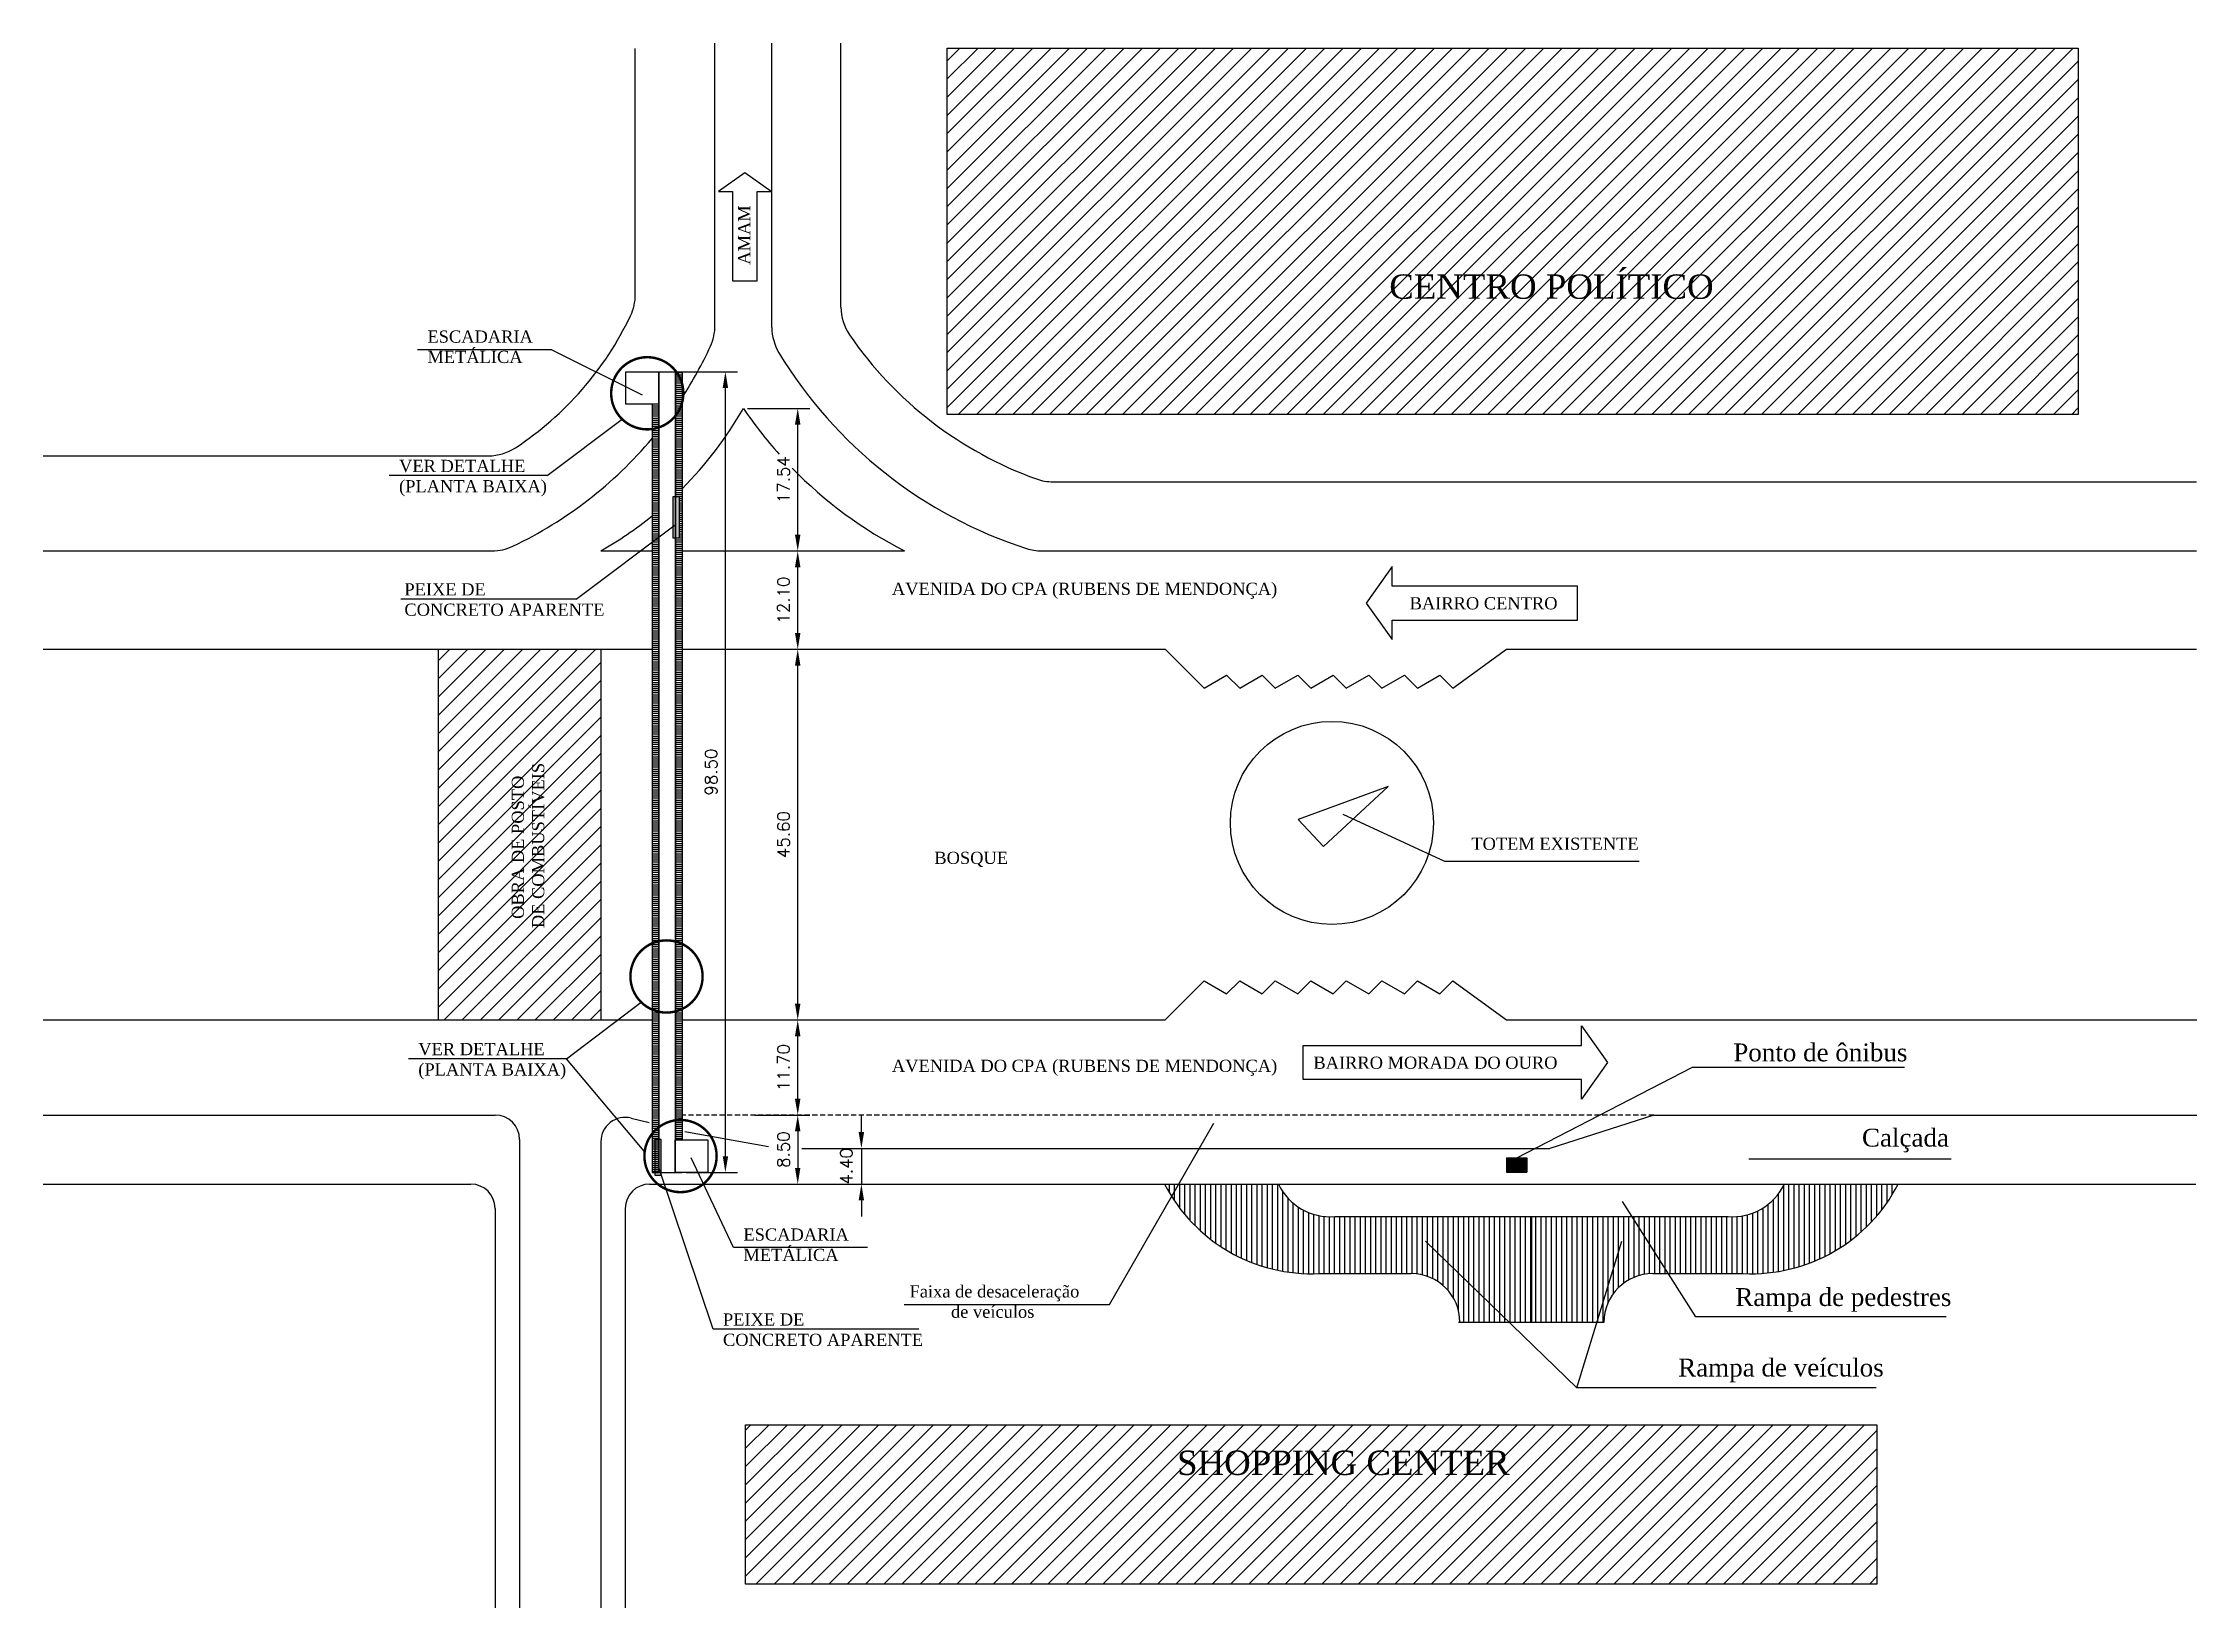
# Model space of a CAD drawing. Header units: millimetres. Extents: x 462 to 740, y -508 to -73.
# Drawn here: x 462.2 to 727.1, y -351.1 to -158.6 of the extents above; entities that cross this region are included whole.
import ezdxf

# ---------------------------------------------------------------- set-up
doc = ezdxf.new("R2010")
doc.units = ezdxf.units.MM
doc.header["$LTSCALE"] = 0.1
doc.header["$PDMODE"] = 3
doc.header["$PDSIZE"] = 0.005
doc.linetypes.add('HIDDEN', pattern=[9.525, 6.35, -3.175])
for name, color, linetype in [('COTAS', 6, 'Continuous'), ('DESNIVEL-01', 1, 'Continuous'), ('janela', 2, 'Continuous'), ('nivel', 1, 'Continuous'), ('Parede alta', 5, 'Continuous'), ('passarela', 7, 'Continuous'), ('Texto', 2, 'Continuous')]:
    doc.layers.add(name, color=color, linetype=linetype)
doc.styles.add('RO-00', font='romans.shx')
doc.dimstyles.new('COTAS-750', dxfattribs={"dimscale": 0, "dimtxt": 1.5, "dimasz": 2, "dimexe": 1.5, "dimexo": 0.5, "dimgap": 1, "dimtad": 1, "dimzin": 1, "dimdsep": 46, "dimtxsty": 'RO-00', "dimcen": 2.5, "dimclrd": 6, "dimclre": 6, "dimclrt": 2, "dimadec": 0, "dimazin": 0, "dimtfac": 1, "dimtmove": 2, "dimatfit": 2, "dimfxl": 1, "dimtolj": 1, "dimtzin": 0, "dimarcsym": 0})

msp = doc.modelspace()

# ---------------------------------------------------------------- texts
at = {"layer": 'Texto', "char_height": 1.5, "attachment_point": 1, "rotation": 90}
for s, insert, width in [('{\\fTimes New Roman|b0|i0|c0|p18;AMAM}', (547.666, -185.857), 67.1727), ('{\\fTimes New Roman|b0|i0|c0|p18;  OBRA DE POSTO\\PDE COMBUSTÍVEIS}', (519.823, -267.472), 29.0761)]:
    msp.add_mtext(s, dxfattribs=dict(at, insert=insert, width=width))
at = {"layer": 'Texto', "attachment_point": 1}
for s, insert, char_height, width in [('{\\fTimes New Roman|b0|i0|c0|p18;CENTRO POLÍTICO }', (627.753, -187.052), 3, 134.34539), ('{\\fTimes New Roman|b0|i0|c0|p18;ESCADARIA\\PMETÁLICA}', (509.456, -193.95), 1.5, 32.2908), ('{\\fTimes New Roman|b0|i0|c0|p18;VER DETALHE\\P(PLANTA BAIXA)}', (505.966, -209.861), 1.5, 32.2908), ('{\\fTimes New Roman|b0|i0|c0|p18;PEIXE DE\\PCONCRETO APARENTE}', (506.624, -225.047), 1.5, 32.2908), ('{\\fTimes New Roman|b0|i0|c0|p18;AVENIDA DO CPA (RUBENS DE MENDONÇA)}', (566.583, -224.979), 1.5, 67.1727), ('{\\fTimes New Roman|b0|i0|c0|p18;BAIRRO CENTRO}', (630.26, -226.76), 1.5, 67.1727), ('{\\fTimes New Roman|b0|i0|c0|p18;TOTEM EXISTENTE}', (637.851, -256.339), 1.5, 32.2908), ('{\\fTimes New Roman|b0|i0|c0|p18;BOSQUE}', (571.801, -258.079), 1.5, 32.2908), ('{\\fTimes New Roman|b0|i0|c0|p18;VER DETALHE\\P(PLANTA BAIXA)}', (508.331, -281.607), 1.5, 32.2908), ('{\\fTimes New Roman|b0|i0|c0|p18;BAIRRO MORADA DO OURO}', (618.421, -283.28), 1.5, 67.1727), ('{\\fTimes New Roman|b0|i0|c0|p18;Ponto de ônibus}', (670.067, -281.662), 2.2, 32.2908), ('{\\fTimes New Roman|b0|i0|c0|p18;AVENIDA DO CPA (RUBENS DE MENDONÇA)}', (566.583, -283.662), 1.5, 67.1727), ('{\\fTimes New Roman|b0|i0|c0|p18;Calçada}', (685.893, -292.149), 2.2, 32.2908), ('{\\fTimes New Roman|b0|i0|c0|p18;ESCADARIA\\PMETÁLICA}', (548.32, -304.421), 1.5, 32.2908), ('{\\fTimes New Roman|b0|i0|c0|p18;Faixa de desaceleração\\P         de veículos}', (568.753, -311.414), 1.5, 32.2908), ('{\\fTimes New Roman|b0|i0|c0|p18;Rampa de pedestres}', (670.316, -311.761), 2.2, 32.2908), ('{\\fTimes New Roman|b0|i0|c0|p18;PEIXE DE\\PCONCRETO APARENTE}', (545.806, -314.87), 1.5, 32.2908), ('{\\fTimes New Roman|b0|i0|c0|p18;Rampa de veículos}', (663.286, -320.435), 2.2, 32.2908), ('{\\fTimes New Roman|b0|i0|c0|p18;SHOPPING CENTER}', (601.652, -331.746), 3, 134.34539)]:
    msp.add_mtext(s, dxfattribs=dict(at, insert=insert, char_height=char_height, width=width))

# ---------------------------------------------------------------- blocks, each defined once
blk = doc.blocks.new('*D24')
at = {"layer": 'Defpoints', "color": 0}
for p in [(554, -278.77), (555, -278.77), (549.23, -290.47)]:
    blk.add_point(p, dxfattribs=at)
at = {"layer": 'Texto', "color": 6, "lineweight": -2}
for p, q in [((554.5, -278.77), (556.5, -278.77)), ((555, -288.47), (555, -280.77)), ((549.73, -290.47), (556.5, -290.47))]:
    blk.add_line(p, q, dxfattribs=at)
at = {"layer": 'Texto', "color": 6}
for points in [[(554.66, -280.77), (555.33, -280.77), (555, -278.77)], [(554.66, -288.47), (555.33, -288.47), (555, -290.47)]]:
    blk.add_solid(points, dxfattribs=at)
at = {"layer": 'Texto', "color": 2, "insert": (553.25, -284.62), "char_height": 1.5, "attachment_point": 5, "rotation": 90, "style": 'RO-00'}
blk.add_mtext('\\A1;11.70', dxfattribs=at)
blk = doc.blocks.new('*D25')
at = {"layer": 'Defpoints', "color": 0}
for p in [(553.33, -233.17), (555, -233.17), (554, -278.77)]:
    blk.add_point(p, dxfattribs=at)
at = {"layer": 'Texto', "color": 6, "lineweight": -2}
for p, q in [((553.83, -233.17), (556.5, -233.17)), ((555, -276.77), (555, -235.17)), ((554.5, -278.77), (556.5, -278.77))]:
    blk.add_line(p, q, dxfattribs=at)
at = {"layer": 'Texto', "color": 6}
for points in [[(554.66, -235.17), (555.33, -235.17), (555, -233.17)], [(554.66, -276.77), (555.33, -276.77), (555, -278.77)]]:
    blk.add_solid(points, dxfattribs=at)
at = {"layer": 'Texto', "color": 2, "insert": (553.25, -255.97), "char_height": 1.5, "attachment_point": 5, "rotation": 90, "style": 'RO-00'}
blk.add_mtext('\\A1;45.60', dxfattribs=at)
blk = doc.blocks.new('*D26')
at = {"layer": 'Defpoints', "color": 0}
for p in [(553.33, -221.07), (555, -221.07), (553.33, -233.17)]:
    blk.add_point(p, dxfattribs=at)
at = {"layer": 'Texto', "color": 6, "lineweight": -2}
for p, q in [((553.83, -221.07), (556.5, -221.07)), ((555, -231.17), (555, -223.07)), ((553.83, -233.17), (556.5, -233.17))]:
    blk.add_line(p, q, dxfattribs=at)
at = {"layer": 'Texto', "color": 6}
for points in [[(554.66, -223.07), (555.33, -223.07), (555, -221.07)], [(554.66, -231.17), (555.33, -231.17), (555, -233.17)]]:
    blk.add_solid(points, dxfattribs=at)
at = {"layer": 'Texto', "color": 2, "insert": (553.25, -227.12), "char_height": 1.5, "attachment_point": 5, "rotation": 90, "style": 'RO-00'}
blk.add_mtext('\\A1;12.10', dxfattribs=at)
blk = doc.blocks.new('*D27')
at = {"layer": 'Defpoints', "color": 0}
for p in [(548.32, -203.53), (555, -203.53), (553.33, -221.07)]:
    blk.add_point(p, dxfattribs=at)
at = {"layer": 'Texto', "color": 6, "lineweight": -2}
for p, q in [((548.82, -203.53), (556.5, -203.53)), ((555, -219.07), (555, -205.53)), ((553.83, -221.07), (556.5, -221.07))]:
    blk.add_line(p, q, dxfattribs=at)
at = {"layer": 'Texto', "color": 6}
for points in [[(554.66, -205.53), (555.33, -205.53), (555, -203.53)], [(554.66, -219.07), (555.33, -219.07), (555, -221.07)]]:
    blk.add_solid(points, dxfattribs=at)
at = {"layer": 'Texto', "color": 2, "insert": (553.25, -212.3), "char_height": 1.5, "attachment_point": 5, "rotation": 90, "style": 'RO-00'}
blk.add_mtext('\\A1;17.54', dxfattribs=at)
blk = doc.blocks.new('*D28')
at = {"layer": 'Defpoints', "color": 0}
for p in [(553.12, -290.47), (553.12, -298.97), (555, -298.97)]:
    blk.add_point(p, dxfattribs=at)
at = {"layer": 'Texto', "color": 6, "lineweight": -2}
for p, q in [((553.62, -290.47), (556.5, -290.47)), ((555, -292.47), (555, -296.97)), ((553.62, -298.97), (556.5, -298.97))]:
    blk.add_line(p, q, dxfattribs=at)
at = {"layer": 'Texto', "color": 6}
for points in [[(554.66, -292.47), (555.33, -292.47), (555, -290.47)], [(554.66, -296.97), (555.33, -296.97), (555, -298.97)]]:
    blk.add_solid(points, dxfattribs=at)
at = {"layer": 'Texto', "color": 2, "insert": (553.25, -294.72), "char_height": 1.5, "attachment_point": 5, "rotation": 90, "style": 'RO-00'}
blk.add_mtext('\\A1;8.50', dxfattribs=at)
blk = doc.blocks.new('*D29')
at = {"layer": 'Defpoints', "color": 0}
for p in [(558.93, -294.57), (558.93, -298.97), (562.83, -298.97)]:
    blk.add_point(p, dxfattribs=at)
at = {"layer": 'Texto', "color": 6, "lineweight": -2}
for p, q in [((562.83, -292.57), (562.83, -290.57)), ((559.43, -294.57), (564.33, -294.57)), ((562.83, -294.57), (562.83, -298.97)), ((559.43, -298.97), (564.33, -298.97)), ((562.83, -300.97), (562.83, -302.97))]:
    blk.add_line(p, q, dxfattribs=at)
at = {"layer": 'Texto', "color": 6}
for points in [[(562.49, -292.57), (563.16, -292.57), (562.83, -294.57)], [(562.49, -300.97), (563.16, -300.97), (562.83, -298.97)]]:
    blk.add_solid(points, dxfattribs=at)
at = {"layer": 'Texto', "color": 2, "insert": (560.98, -296.77), "char_height": 1.5, "attachment_point": 5, "rotation": 90, "style": 'RO-00'}
blk.add_mtext('\\A1;4.40', dxfattribs=at)
blk = doc.blocks.new('*D30')
at = {"layer": 'Defpoints', "color": 0}
for p in [(538.93, -199.03), (546.1, -199.03), (540.79, -297.53)]:
    blk.add_point(p, dxfattribs=at)
at = {"layer": 'Texto', "color": 6, "lineweight": -2}
for p, q in [((539.43, -199.03), (547.6, -199.03)), ((546.1, -295.53), (546.1, -201.03)), ((541.29, -297.53), (547.6, -297.53))]:
    blk.add_line(p, q, dxfattribs=at)
at = {"layer": 'Texto', "color": 6}
for points in [[(545.77, -201.03), (546.44, -201.03), (546.1, -199.03)], [(545.77, -295.53), (546.44, -295.53), (546.1, -297.53)]]:
    blk.add_solid(points, dxfattribs=at)
at = {"layer": 'Texto', "color": 2, "insert": (544.35, -248.28), "char_height": 1.5, "attachment_point": 5, "rotation": 90, "style": 'RO-00'}
blk.add_mtext('\\A1;98.50', dxfattribs=at)

# ---------------------------------------------------------------- dimensions: what is measured, and where the dimension line sits
at = {"layer": 'Texto'}
for base, p1, p2, picture, middle in [((546.103, -199.028), (540.785, -297.532), (538.931, -199.028), '*D30', (544.353, -248.28)), ((554.995, -203.531), (553.334, -221.067), (548.32, -203.531), '*D27', (553.245, -212.299)), ((554.995, -221.067), (553.334, -233.167), (553.334, -221.067), '*D26', (553.245, -227.117)), ((554.995, -233.167), (553.998, -278.767), (553.334, -233.167), '*D25', (553.245, -255.967)), ((554.995, -278.767), (549.235, -290.467), (553.998, -278.767), '*D24', (553.245, -284.617)), ((554.995, -298.967), (553.115, -290.467), (553.115, -298.967), '*D28', (553.245, -294.717))]:
    dim = msp.add_linear_dim(base=base, p1=p1, p2=p2, angle=90, dimstyle='COTAS-750', override={"dimscale": 1}, dxfattribs=at)
    dim.commit()
    dim.dimension.update_dxf_attribs({"geometry": picture, "text_midpoint": middle})
dim = msp.add_linear_dim(base=(562.826, -298.967), p1=(558.932, -294.567), p2=(558.932, -298.967), angle=90, dimstyle='COTAS-750', override={"dimscale": 1}, dxfattribs=at)
dim.commit()
dim.dimension.update_dxf_attribs({"geometry": '*D29', "text_midpoint": (560.977, -296.767), "dimtype": 160})

# ---------------------------------------------------------------- hatches: boundary and pattern name
at = {"layer": 'DESNIVEL-01'}
h = msp.add_hatch(dxfattribs=at)
h.set_pattern_fill('LINE', color=256, scale=0.08, style=0)
h.paths.add_polyline_path([(540.785, -199.028), (539.985, -199.028), (539.985, -214.412), (540.785, -214.412)])
h.paths.add_polyline_path([(540.785, -219.456), (539.985, -219.456), (539.985, -229.87), (540.785, -229.87)])
h = msp.add_hatch(dxfattribs=at)
h.set_pattern_fill('LINE', color=256, scale=0.08, style=0)
h.paths.add_polyline_path([(537.877, -203.028), (537.077, -203.028), (537.077, -229.87), (537.877, -229.87)])
h = msp.add_hatch(dxfattribs=at)
h.set_pattern_fill('LINE', color=256, scale=0.08, style=0)
h.set_pattern_definition([(0, (-0.05752, 0), (0, 0.254), [])])
h.paths.add_polyline_path([(540.785, -214.412), (540.455, -214.412), (540.455, -219.456), (540.785, -219.456)])
h = msp.add_hatch(dxfattribs=at)
h.set_pattern_fill('LINE', color=256, scale=0.08, style=0)
h.paths.add_polyline_path([(540.785, -229.646), (539.985, -229.646), (539.985, -261.508), (540.785, -261.508)])
h.paths.add_polyline_path([(537.877, -229.646), (537.077, -229.646), (537.077, -261.508), (537.877, -261.508)])
h = msp.add_hatch(dxfattribs=at)
h.set_pattern_fill('LINE', color=256, scale=0.08, style=0)
h.paths.add_polyline_path([(540.785, -261.508), (539.985, -261.508), (539.985, -286.017), (540.785, -286.017)])
h.paths.add_polyline_path([(537.877, -261.508), (537.077, -261.508), (537.077, -286.017), (537.877, -286.017)])
h = msp.add_hatch(dxfattribs=at)
h.set_pattern_fill('LINE', color=256, scale=0.08, style=0)
h.paths.add_polyline_path([(537.877, -286.004), (537.077, -286.004), (537.077, -297.532), (537.877, -297.532)])
h.paths.add_polyline_path([(540.785, -286.004), (539.985, -286.004), (539.985, -293.532), (540.785, -293.532)])
at = {"layer": 'janela'}
msp.add_hatch(color=256, dxfattribs=at).paths.add_polyline_path([(644.686, -295.715), (642.186, -295.715), (642.186, -297.515), (644.686, -297.515)])
at = {"layer": 'nivel'}
h = msp.add_hatch(dxfattribs=at)
h.set_pattern_fill('LINE', color=256, scale=0.2, angle=90, style=0)
h.paths.add_polyline_path([(602.191, -298.967), (600.12, -298.967, 0.0264427), (601.204, -300.823)])
h.paths.add_polyline_path([(614.12, -298.967), (602.191, -298.967), (601.204, -300.823, 0.2652651), (619.172, -309.967), (630.442, -309.967, -0.4142136), (636.442, -315.967), (636.442, -315.99), (646.701, -315.99), (645.235, -314.978), (645.235, -302.967), (621.048, -302.967, -0.3070728)])
h.paths.add_polyline_path([(669.992, -302.985, -0.0200138), (669.422, -302.967), (645.235, -302.967), (645.235, -314.978), (646.701, -315.99), (654.162, -315.99), (654.162, -315.967, -0.4142136), (660.162, -309.967), (671.297, -309.967, 0.0842828), (678.056, -309.15)])
h.paths.add_polyline_path([(690.35, -298.967), (676.35, -298.967, -0.2853056), (669.992, -302.985), (678.056, -309.15, 0.2044241)])
at = {"layer": 'Parede alta'}
for points in [[(540.455, -214.412), (539.625, -214.412), (539.625, -219.456), (540.455, -219.456)], [(537.409, -297.877), (538.187, -297.877), (538.187, -293.488), (537.409, -293.488)]]:
    msp.add_hatch(color=256, dxfattribs=at).paths.add_polyline_path(points)
at = {"layer": 'passarela'}
h = msp.add_hatch(color=256, dxfattribs=at)
h.paths.add_polyline_path([(537.927, -200.51), (537.877, -200.51), (537.877, -200.91), (537.927, -200.91)])
h.paths.add_polyline_path([(539.985, -200.51), (539.927, -200.51), (539.927, -200.91), (539.985, -200.91)])
h = msp.add_hatch(color=256, dxfattribs=at)
h.paths.add_polyline_path([(537.927, -202.41), (537.877, -202.41), (537.877, -202.81), (537.927, -202.81)])
h.paths.add_polyline_path([(537.927, -204.31), (537.877, -204.31), (537.877, -204.71), (537.927, -204.71)])
h.paths.add_polyline_path([(537.927, -206.21), (537.877, -206.21), (537.877, -206.61), (537.927, -206.61)])
h.paths.add_polyline_path([(539.985, -202.41), (539.927, -202.41), (539.927, -202.81), (539.985, -202.81)])
h.paths.add_polyline_path([(539.985, -204.31), (539.927, -204.31), (539.927, -204.71), (539.985, -204.71)])
h.paths.add_polyline_path([(539.985, -206.21), (539.927, -206.21), (539.927, -206.61), (539.985, -206.61)])
h = msp.add_hatch(color=256, dxfattribs=at)
h.paths.add_polyline_path([(537.927, -208.11), (537.877, -208.11), (537.877, -208.51), (537.927, -208.51)])
h.paths.add_polyline_path([(537.927, -210.01), (537.877, -210.01), (537.877, -210.41), (537.927, -210.41)])
h.paths.add_polyline_path([(537.927, -211.91), (537.877, -211.91), (537.877, -212.31), (537.927, -212.31)])
h.paths.add_polyline_path([(539.985, -208.11), (539.927, -208.11), (539.927, -208.51), (539.985, -208.51)])
h.paths.add_polyline_path([(539.985, -210.01), (539.927, -210.01), (539.927, -210.41), (539.985, -210.41)])
h.paths.add_polyline_path([(539.985, -211.91), (539.927, -211.91), (539.927, -212.31), (539.985, -212.31)])
h = msp.add_hatch(color=256, dxfattribs=at)
h.paths.add_polyline_path([(537.927, -213.81), (537.877, -213.81), (537.877, -214.21), (537.927, -214.21)])
h.paths.add_polyline_path([(537.927, -215.71), (537.877, -215.71), (537.877, -216.11), (537.927, -216.11)])
h.paths.add_polyline_path([(537.927, -217.61), (537.877, -217.61), (537.877, -218.01), (537.927, -218.01)])
h.paths.add_polyline_path([(539.985, -213.81), (539.927, -213.81), (539.927, -214.21), (539.985, -214.21)])
h.paths.add_polyline_path([(539.985, -215.71), (539.927, -215.71), (539.927, -216.11), (539.985, -216.11)])
h.paths.add_polyline_path([(539.985, -217.61), (539.927, -217.61), (539.927, -218.01), (539.985, -218.01)])
h = msp.add_hatch(color=256, dxfattribs=at)
h.paths.add_polyline_path([(537.927, -223.31), (537.877, -223.31), (537.877, -223.71), (537.927, -223.71)])
h.paths.add_polyline_path([(537.927, -221.41), (537.877, -221.41), (537.877, -221.81), (537.927, -221.81)])
h.paths.add_polyline_path([(537.927, -219.51), (537.877, -219.51), (537.877, -219.91), (537.927, -219.91)])
h.paths.add_polyline_path([(539.985, -219.51), (539.927, -219.51), (539.927, -219.91), (539.985, -219.91)])
h.paths.add_polyline_path([(539.985, -221.41), (539.927, -221.41), (539.927, -221.81), (539.985, -221.81)])
h.paths.add_polyline_path([(539.985, -223.31), (539.927, -223.31), (539.927, -223.71), (539.985, -223.71)])
h = msp.add_hatch(color=256, dxfattribs=at)
h.paths.add_polyline_path([(537.927, -229.01), (537.877, -229.01), (537.877, -229.41), (537.927, -229.41)])
h.paths.add_polyline_path([(537.927, -227.11), (537.877, -227.11), (537.877, -227.51), (537.927, -227.51)])
h.paths.add_polyline_path([(537.927, -225.21), (537.877, -225.21), (537.877, -225.61), (537.927, -225.61)])
h.paths.add_polyline_path([(539.985, -225.21), (539.927, -225.21), (539.927, -225.61), (539.985, -225.61)])
h.paths.add_polyline_path([(539.985, -227.11), (539.927, -227.11), (539.927, -227.51), (539.985, -227.51)])
h.paths.add_polyline_path([(539.985, -229.01), (539.927, -229.01), (539.927, -229.41), (539.985, -229.41)])
h = msp.add_hatch(color=256, dxfattribs=at)
h.paths.add_polyline_path([(537.927, -234.71), (537.877, -234.71), (537.877, -235.11), (537.927, -235.11)])
h.paths.add_polyline_path([(537.927, -232.81), (537.877, -232.81), (537.877, -233.21), (537.927, -233.21)])
h.paths.add_polyline_path([(537.927, -230.91), (537.877, -230.91), (537.877, -231.31), (537.927, -231.31)])
h.paths.add_polyline_path([(539.985, -230.91), (539.927, -230.91), (539.927, -231.31), (539.985, -231.31)])
h.paths.add_polyline_path([(539.985, -232.81), (539.927, -232.81), (539.927, -233.21), (539.985, -233.21)])
h.paths.add_polyline_path([(539.985, -234.71), (539.927, -234.71), (539.927, -235.11), (539.985, -235.11)])
h = msp.add_hatch(color=256, dxfattribs=at)
h.paths.add_polyline_path([(537.927, -236.61), (537.877, -236.61), (537.877, -237.01), (537.927, -237.01)])
h.paths.add_polyline_path([(537.927, -238.51), (537.877, -238.51), (537.877, -238.91), (537.927, -238.91)])
h.paths.add_polyline_path([(537.927, -240.41), (537.877, -240.41), (537.877, -240.81), (537.927, -240.81)])
h.paths.add_polyline_path([(539.985, -240.41), (539.927, -240.41), (539.927, -240.81), (539.985, -240.81)])
h.paths.add_polyline_path([(539.985, -238.51), (539.927, -238.51), (539.927, -238.91), (539.985, -238.91)])
h.paths.add_polyline_path([(539.985, -236.61), (539.927, -236.61), (539.927, -237.01), (539.985, -237.01)])
h = msp.add_hatch(color=256, dxfattribs=at)
h.paths.add_polyline_path([(537.927, -242.31), (537.877, -242.31), (537.877, -242.71), (537.927, -242.71)])
h.paths.add_polyline_path([(537.927, -244.21), (537.877, -244.21), (537.877, -244.61), (537.927, -244.61)])
h.paths.add_polyline_path([(537.927, -246.11), (537.877, -246.11), (537.877, -246.51), (537.927, -246.51)])
h.paths.add_polyline_path([(539.985, -242.31), (539.927, -242.31), (539.927, -242.71), (539.985, -242.71)])
h.paths.add_polyline_path([(539.985, -244.21), (539.927, -244.21), (539.927, -244.61), (539.985, -244.61)])
h.paths.add_polyline_path([(539.985, -246.11), (539.927, -246.11), (539.927, -246.51), (539.985, -246.51)])
h = msp.add_hatch(color=256, dxfattribs=at)
h.paths.add_polyline_path([(537.927, -248.01), (537.877, -248.01), (537.877, -248.41), (537.927, -248.41)])
h.paths.add_polyline_path([(537.927, -249.91), (537.877, -249.91), (537.877, -250.31), (537.927, -250.31)])
h.paths.add_polyline_path([(537.927, -251.81), (537.877, -251.81), (537.877, -252.21), (537.927, -252.21)])
h.paths.add_polyline_path([(539.985, -248.01), (539.927, -248.01), (539.927, -248.41), (539.985, -248.41)])
h.paths.add_polyline_path([(539.985, -249.91), (539.927, -249.91), (539.927, -250.31), (539.985, -250.31)])
h.paths.add_polyline_path([(539.985, -251.81), (539.927, -251.81), (539.927, -252.21), (539.985, -252.21)])
h = msp.add_hatch(color=256, dxfattribs=at)
h.paths.add_polyline_path([(537.927, -253.71), (537.877, -253.71), (537.877, -254.11), (537.927, -254.11)])
h.paths.add_polyline_path([(539.985, -253.71), (539.927, -253.71), (539.927, -254.11), (539.985, -254.11)])
h.paths.add_polyline_path([(539.985, -255.61), (539.927, -255.61), (539.927, -256.01), (539.985, -256.01)])
h.paths.add_polyline_path([(537.927, -255.61), (537.877, -255.61), (537.877, -256.01), (537.927, -256.01)])
h.paths.add_polyline_path([(537.927, -257.51), (537.877, -257.51), (537.877, -257.91), (537.927, -257.91)])
h.paths.add_polyline_path([(539.985, -257.51), (539.927, -257.51), (539.927, -257.91), (539.985, -257.91)])
h = msp.add_hatch(color=256, dxfattribs=at)
h.paths.add_polyline_path([(537.927, -263.21), (537.877, -263.21), (537.877, -263.61), (537.927, -263.61)])
h.paths.add_polyline_path([(537.927, -261.31), (537.877, -261.31), (537.877, -261.71), (537.927, -261.71)])
h.paths.add_polyline_path([(537.927, -259.41), (537.877, -259.41), (537.877, -259.81), (537.927, -259.81)])
h.paths.add_polyline_path([(539.985, -259.41), (539.927, -259.41), (539.927, -259.81), (539.985, -259.81)])
h.paths.add_polyline_path([(539.985, -261.31), (539.927, -261.31), (539.927, -261.71), (539.985, -261.71)])
h.paths.add_polyline_path([(539.985, -263.21), (539.927, -263.21), (539.927, -263.61), (539.985, -263.61)])
h = msp.add_hatch(color=256, dxfattribs=at)
h.paths.add_polyline_path([(537.927, -268.91), (537.877, -268.91), (537.877, -269.31), (537.927, -269.31)])
h.paths.add_polyline_path([(537.927, -267.01), (537.877, -267.01), (537.877, -267.41), (537.927, -267.41)])
h.paths.add_polyline_path([(537.927, -265.11), (537.877, -265.11), (537.877, -265.51), (537.927, -265.51)])
h.paths.add_polyline_path([(539.985, -265.11), (539.927, -265.11), (539.927, -265.51), (539.985, -265.51)])
h.paths.add_polyline_path([(539.985, -267.01), (539.927, -267.01), (539.927, -267.41), (539.985, -267.41)])
h.paths.add_polyline_path([(539.985, -268.91), (539.927, -268.91), (539.927, -269.31), (539.985, -269.31)])
h = msp.add_hatch(color=256, dxfattribs=at)
h.paths.add_polyline_path([(537.927, -274.61), (537.877, -274.61), (537.877, -275.01), (537.927, -275.01)])
h.paths.add_polyline_path([(539.985, -274.61), (539.927, -274.61), (539.927, -275.01), (539.985, -275.01)])
h.paths.add_polyline_path([(539.985, -272.71), (539.927, -272.71), (539.927, -273.11), (539.985, -273.11)])
h.paths.add_polyline_path([(539.985, -270.81), (539.927, -270.81), (539.927, -271.21), (539.985, -271.21)])
h.paths.add_polyline_path([(537.927, -270.81), (537.877, -270.81), (537.877, -271.21), (537.927, -271.21)])
h.paths.add_polyline_path([(537.927, -272.71), (537.877, -272.71), (537.877, -273.11), (537.927, -273.11)])
h = msp.add_hatch(color=256, dxfattribs=at)
h.paths.add_polyline_path([(537.927, -280.31), (537.877, -280.31), (537.877, -280.71), (537.927, -280.71)])
h.paths.add_polyline_path([(539.985, -280.31), (539.927, -280.31), (539.927, -280.71), (539.985, -280.71)])
h.paths.add_polyline_path([(539.985, -278.41), (539.927, -278.41), (539.927, -278.81), (539.985, -278.81)])
h.paths.add_polyline_path([(539.985, -276.51), (539.927, -276.51), (539.927, -276.91), (539.985, -276.91)])
h.paths.add_polyline_path([(537.927, -276.51), (537.877, -276.51), (537.877, -276.91), (537.927, -276.91)])
h.paths.add_polyline_path([(537.927, -278.41), (537.877, -278.41), (537.877, -278.81), (537.927, -278.81)])
h = msp.add_hatch(color=256, dxfattribs=at)
h.paths.add_polyline_path([(537.927, -286.01), (537.877, -286.01), (537.877, -286.41), (537.927, -286.41)])
h.paths.add_polyline_path([(539.985, -286.01), (539.927, -286.01), (539.927, -286.41), (539.985, -286.41)])
h.paths.add_polyline_path([(539.985, -284.11), (539.927, -284.11), (539.927, -284.51), (539.985, -284.51)])
h.paths.add_polyline_path([(539.985, -282.21), (539.927, -282.21), (539.927, -282.61), (539.985, -282.61)])
h.paths.add_polyline_path([(537.927, -282.21), (537.877, -282.21), (537.877, -282.61), (537.927, -282.61)])
h.paths.add_polyline_path([(537.927, -284.11), (537.877, -284.11), (537.877, -284.51), (537.927, -284.51)])
h = msp.add_hatch(color=256, dxfattribs=at)
h.paths.add_polyline_path([(537.927, -291.71), (537.877, -291.71), (537.877, -292.11), (537.927, -292.11)])
h.paths.add_polyline_path([(539.985, -291.71), (539.927, -291.71), (539.927, -292.11), (539.985, -292.11)])
h.paths.add_polyline_path([(539.985, -289.81), (539.927, -289.81), (539.927, -290.21), (539.985, -290.21)])
h.paths.add_polyline_path([(537.927, -289.81), (537.877, -289.81), (537.877, -290.21), (537.927, -290.21)])
h.paths.add_polyline_path([(537.927, -287.91), (537.877, -287.91), (537.877, -288.31), (537.927, -288.31)])
h.paths.add_polyline_path([(539.985, -287.91), (539.927, -287.91), (539.927, -288.31), (539.985, -288.31)])
at = {"layer": 'Texto'}
h = msp.add_hatch(dxfattribs=at)
h.set_pattern_fill('LINE', color=256, scale=0.5, angle=45, style=0)
h.paths.add_polyline_path([(712.502, -159.201), (573.38, -159.201), (573.38, -204.297), (712.502, -204.297)])
h.paths.add_polyline_path([(625.685, -187.124), (667.773, -187.124), (667.773, -191.691), (625.685, -191.691)], flags=24)
h = msp.add_hatch(dxfattribs=at)
h.set_pattern_fill('LINE', color=256, scale=0.5, angle=45, style=0)
h.paths.add_polyline_path([(530.784, -233.167), (510.784, -233.167), (510.784, -278.767), (530.784, -278.767)])
h.paths.add_polyline_path([(519.448, -267.847), (519.448, -247.519), (524.676, -247.519), (524.676, -267.847)], flags=24)
h = msp.add_hatch(dxfattribs=at)
h.set_pattern_fill('LINE', color=256, scale=0.5, angle=45, style=0)
h.paths.add_polyline_path([(687.718, -328.574), (548.596, -328.574), (548.596, -348.169), (687.718, -348.169)])
h.paths.add_polyline_path([(600.902, -330.996), (642.989, -330.996), (642.989, -335.563), (600.902, -335.563)], flags=24)

# ---------------------------------------------------------------- linework, layer by layer
at = {"layer": 'COTAS'}
msp.add_line((536.129, -294.924), (526.54, -283.551), dxfattribs=at)
at = {"layer": 'janela'}
for p, q in [((544.82, -193.363), (544.82, -158.59)), ((551.82, -193.577), (551.82, -158.59)), ((560.32, -191.081), (560.32, -158.59)), ((535.026, -189.551), (535.026, -159.26)), ((462.183, -209.367), (516.983, -209.367)), ((586.395, -212.567), (727.055, -212.567)), ((462.183, -221.067), (517.39, -221.067)), ((530.784, -221.067), (537.077, -221.067)), ((540.785, -221.067), (568.141, -221.067)), ((584.991, -221.067), (727.055, -221.067)), ((462.183, -233.167), (537.077, -233.167)), ((540.785, -233.167), (600.184, -233.167)), ((642.186, -233.167), (727.055, -233.167)), ((627.618, -250.049), (616.561, -254.104)), ((619.674, -257.447), (627.618, -250.049)), ((616.561, -254.104), (619.674, -257.447)), ((462.183, -278.767), (537.077, -278.767)), ((540.785, -278.767), (600.184, -278.767)), ((642.186, -278.767), (727.091, -278.767)), ((462.183, -290.467), (517.784, -290.467)), ((534.503, -290.846), (536.727, -291.395)), ((660.298, -290.467), (647.52, -294.567)), ((660.298, -290.467), (727.091, -290.467)), ((520.784, -293.467), (520.784, -351.105)), ((530.784, -293.758), (530.784, -351.105)), ((541.127, -292.482), (551.389, -294.355)), ((555.497, -294.567), (647.52, -294.567)), ((642.186, -295.715), (644.686, -295.715)), ((642.186, -295.715), (642.186, -297.515)), ((644.686, -295.715), (644.686, -297.515)), ((462.183, -298.967), (514.784, -298.967)), ((536.784, -298.967), (726.957, -298.967)), ((642.186, -297.515), (644.686, -297.515)), ((517.784, -301.967), (517.784, -351.105)), ((533.784, -301.967), (533.784, -351.105)), ((621.048, -302.967), (669.422, -302.967)), ((645.235, -302.967), (645.235, -315.856)), ((619.172, -309.967), (630.442, -309.967)), ((660.162, -309.967), (671.297, -309.967)), ((636.442, -315.967), (636.442, -315.99)), ((654.162, -315.967), (654.162, -315.99))]:
    msp.add_line(p, q, dxfattribs=at)
at = {"layer": 'janela', "linetype": 'HIDDEN'}
msp.add_line((660.298, -290.467), (540.785, -290.467), dxfattribs=at)
at = {"layer": 'janela'}
for centre, radius, start, end in [((529.026, -189.551), 6, 334.50341, 360), ((498.227, -174.863), 40.121, 303.34486, 334.50341), ((538.82, -193.363), 6, 335.25884, 0), ((566.32, -191.081), 6, 180, 214.39506), ((498.117, -174.606), 50.817, 327.10274, 335.25884), ((557.82, -193.577), 6, 180, 211.22774), ((600.249, -167.853), 47.118, 214.39506, 250.30948), ((600.249, -167.853), 55.618, 211.22774, 252.09048), ((507.445, -180.192), 47.069, 315.09912, 330.27452), ((592.353, -173.731), 53.169, 214.0889, 221.78148), ((516.983, -203.367), 6, 270, 303.34486), ((498.117, -174.606), 50.817, 295.47035, 320.05597), ((592.353, -173.731), 53.169, 224.30834, 242.9111), ((586.395, -206.567), 6, 250.30948, 270), ((507.445, -180.192), 47.069, 299.72548, 309.01648), ((517.39, -215.067), 6, 270, 295.47035), ((584.991, -215.067), 6, 252.09048, 270), ((517.784, -293.467), 3, 0, 90), ((533.784, -293.758), 3, 76.12268, 180), ((514.784, -301.967), 3, 0, 90), ((536.784, -301.967), 3, 90, 180), ((618.199, -289.652), 20.338, 207.25776, 272.74224), ((620.533, -295.858), 7.127, 205.85941, 274.14059), ((669.936, -295.858), 7.127, 265.85941, 334.14059), ((672.27, -289.652), 20.338, 267.25776, 332.74224), ((630.442, -315.967), 6, 360, 90), ((660.162, -315.967), 6, 90, 180)]:
    msp.add_arc(centre, radius, start, end, dxfattribs=at)
at = {"layer": 'nivel', "color": 6}
for p, q in [((524.737, -196.312), (508.246, -196.312)), ((524.737, -196.312), (535.857, -201.853)), ((524.175, -211.805), (533.396, -204.856)), ((524.175, -211.805), (504.756, -211.805)), ((527.748, -226.991), (539.927, -217.872)), ((527.748, -226.991), (506.194, -226.991)), ((634.584, -259.27), (622.072, -253.475)), ((658.493, -259.27), (634.584, -259.27)), ((526.54, -283.551), (535.761, -276.602)), ((526.54, -283.551), (507.121, -283.551)), ((643.436, -295.715), (664.969, -284.6)), ((691.143, -284.6), (664.969, -284.6)), ((593.326, -313.772), (606.173, -291.483)), ((547.11, -306.783), (541.898, -295.732)), ((696.881, -295.901), (671.982, -295.901)), ((544.596, -316.814), (537.927, -296.91)), ((665.453, -315.291), (656.456, -301.087)), ((563.601, -306.783), (547.11, -306.783)), ((650.831, -324.029), (632.196, -305.983)), ((650.831, -324.029), (656.368, -305.983)), ((568.101, -313.772), (593.326, -313.772)), ((569.89, -316.814), (544.596, -316.814)), ((696.269, -315.291), (665.453, -315.291)), ((687.646, -324.029), (650.831, -324.029))]:
    msp.add_line(p, q, dxfattribs=at)
at = {"layer": 'nivel'}
for p, q in [((510.784, -233.167), (510.784, -278.767)), ((530.784, -233.167), (530.784, -278.767))]:
    msp.add_line(p, q, dxfattribs=at)
at = {"layer": 'nivel', "color": 6, "const_width": 0.3}
for points in [[(540.936, -201.675, 1), (532.054, -201.675, 1)], [(543.301, -273.421, 1), (534.419, -273.421, 1)], [(545.025, -295.513, 1), (536.143, -295.513, 1)]]:
    msp.add_lwpolyline(points, format="xyb", close=True, dxfattribs=at)
at = {"layer": 'Parede alta'}
for p, q in [((537.077, -199.028), (540.785, -199.028)), ((537.877, -199.028), (537.877, -297.532)), ((537.927, -199.028), (537.927, -297.532)), ((539.927, -199.028), (539.927, -297.532)), ((539.985, -199.028), (539.985, -293.532)), ((540.785, -199.028), (540.785, -214.412)), ((537.077, -203.028), (537.077, -297.532)), ((540.785, -214.412), (540.785, -219.456)), ((540.785, -219.456), (540.785, -293.532)), ((537.077, -297.532), (540.785, -297.532))]:
    msp.add_line(p, q, dxfattribs=at)
at = {"layer": 'Parede alta', "color": 6}
for points in [[(551.74, -176.861), (548.501, -174.557), (545.262, -176.861), (546.99, -176.861), (546.99, -187.823), (550.012, -187.823), (550.012, -176.861)], [(628.13, -222.989), (624.929, -227.487), (628.13, -231.985), (628.13, -229.586), (650.891, -229.586), (650.891, -225.388), (628.13, -225.388)], [(651.396, -279.508), (654.597, -284.006), (651.396, -288.504), (651.396, -286.105), (617.176, -286.105), (617.176, -281.907), (651.396, -281.907)]]:
    msp.add_lwpolyline(points, close=True, dxfattribs=at)
at = {"layer": 'Parede alta'}
for points in [[(533.877, -199.028), (537.877, -199.028), (537.877, -203.028), (533.877, -203.028)], [(540.455, -214.412), (539.625, -214.412), (539.625, -219.456), (540.455, -219.456)], [(537.409, -297.877), (538.187, -297.877), (538.187, -293.488), (537.409, -293.488)], [(539.927, -293.532), (543.927, -293.532), (543.927, -297.532), (539.927, -297.532)]]:
    msp.add_lwpolyline(points, close=True, dxfattribs=at)
at = {"layer": 'passarela'}
for p, q in [((537.877, -200.51), (537.927, -200.51)), ((537.877, -200.91), (537.927, -200.91)), ((539.927, -200.51), (539.985, -200.51)), ((539.927, -200.91), (539.985, -200.91)), ((537.877, -202.41), (537.927, -202.41)), ((537.877, -202.81), (537.927, -202.81)), ((539.927, -202.41), (539.985, -202.41)), ((539.927, -202.81), (539.985, -202.81)), ((537.877, -204.31), (537.927, -204.31)), ((537.877, -204.71), (537.927, -204.71)), ((537.877, -206.21), (537.927, -206.21)), ((537.877, -206.61), (537.927, -206.61)), ((539.927, -204.31), (539.985, -204.31)), ((539.927, -204.71), (539.985, -204.71)), ((539.927, -206.21), (539.985, -206.21)), ((539.927, -206.61), (539.985, -206.61)), ((537.877, -208.11), (537.927, -208.11)), ((537.877, -208.51), (537.927, -208.51)), ((539.927, -208.11), (539.985, -208.11)), ((539.927, -208.51), (539.985, -208.51)), ((537.877, -210.01), (537.927, -210.01)), ((537.877, -210.41), (537.927, -210.41)), ((537.877, -211.91), (537.927, -211.91)), ((539.927, -210.01), (539.985, -210.01)), ((539.927, -210.41), (539.985, -210.41)), ((539.927, -211.91), (539.985, -211.91)), ((537.877, -212.31), (537.927, -212.31)), ((537.877, -213.81), (537.927, -213.81)), ((537.877, -214.21), (537.927, -214.21)), ((539.927, -212.31), (539.985, -212.31)), ((539.927, -213.81), (539.985, -213.81)), ((539.927, -214.21), (539.985, -214.21)), ((537.877, -215.71), (537.927, -215.71)), ((537.877, -216.11), (537.927, -216.11)), ((539.927, -215.71), (539.985, -215.71)), ((539.927, -216.11), (539.985, -216.11)), ((537.877, -217.61), (537.927, -217.61)), ((537.877, -218.01), (537.927, -218.01)), ((537.877, -219.51), (537.927, -219.51)), ((539.927, -217.61), (539.985, -217.61)), ((539.927, -218.01), (539.985, -218.01)), ((539.927, -219.51), (539.985, -219.51)), ((537.877, -219.91), (537.927, -219.91)), ((537.877, -221.41), (537.927, -221.41)), ((537.877, -221.81), (537.927, -221.81)), ((539.927, -219.91), (539.985, -219.91)), ((539.927, -221.41), (539.985, -221.41)), ((539.927, -221.81), (539.985, -221.81)), ((537.877, -223.31), (537.927, -223.31)), ((537.877, -223.71), (537.927, -223.71)), ((539.927, -223.31), (539.985, -223.31)), ((539.927, -223.71), (539.985, -223.71)), ((537.877, -225.21), (537.927, -225.21)), ((537.877, -225.61), (537.927, -225.61)), ((537.877, -227.11), (537.927, -227.11)), ((537.877, -227.51), (537.927, -227.51)), ((539.927, -225.21), (539.985, -225.21)), ((539.927, -225.61), (539.985, -225.61)), ((539.927, -227.11), (539.985, -227.11)), ((539.927, -227.51), (539.985, -227.51)), ((537.877, -229.01), (537.927, -229.01)), ((537.877, -229.41), (537.927, -229.41)), ((539.927, -229.01), (539.985, -229.01)), ((539.927, -229.41), (539.985, -229.41)), ((537.877, -230.91), (537.927, -230.91)), ((537.877, -231.31), (537.927, -231.31)), ((537.877, -232.81), (537.927, -232.81)), ((539.927, -230.91), (539.985, -230.91)), ((539.927, -231.31), (539.985, -231.31)), ((539.927, -232.81), (539.985, -232.81)), ((537.877, -233.21), (537.927, -233.21)), ((537.877, -234.71), (537.927, -234.71)), ((537.877, -235.11), (537.927, -235.11)), ((539.927, -233.21), (539.985, -233.21)), ((539.927, -234.71), (539.985, -234.71)), ((539.927, -235.11), (539.985, -235.11)), ((537.877, -236.61), (537.927, -236.61)), ((537.877, -237.01), (537.927, -237.01)), ((539.927, -236.61), (539.985, -236.61)), ((539.927, -237.01), (539.985, -237.01)), ((537.877, -238.51), (537.927, -238.51)), ((537.877, -238.91), (537.927, -238.91)), ((537.877, -240.41), (537.927, -240.41)), ((537.877, -240.81), (537.927, -240.81)), ((539.927, -238.51), (539.985, -238.51)), ((539.927, -238.91), (539.985, -238.91)), ((539.927, -240.41), (539.985, -240.41)), ((539.927, -240.81), (539.985, -240.81)), ((537.877, -242.31), (537.927, -242.31)), ((537.877, -242.71), (537.927, -242.71)), ((539.927, -242.31), (539.985, -242.31)), ((539.927, -242.71), (539.985, -242.71)), ((537.877, -244.21), (537.927, -244.21)), ((537.877, -244.61), (537.927, -244.61)), ((537.877, -246.11), (537.927, -246.11)), ((539.927, -244.21), (539.985, -244.21)), ((539.927, -244.61), (539.985, -244.61)), ((539.927, -246.11), (539.985, -246.11)), ((537.877, -246.51), (537.927, -246.51)), ((537.877, -248.01), (537.927, -248.01)), ((537.877, -248.41), (537.927, -248.41)), ((539.927, -246.51), (539.985, -246.51)), ((539.927, -248.01), (539.985, -248.01)), ((539.927, -248.41), (539.985, -248.41)), ((537.877, -249.91), (537.927, -249.91)), ((537.877, -250.31), (537.927, -250.31)), ((539.927, -249.91), (539.985, -249.91)), ((539.927, -250.31), (539.985, -250.31)), ((537.877, -251.81), (537.927, -251.81)), ((537.877, -252.21), (537.927, -252.21)), ((537.877, -253.71), (537.927, -253.71)), ((537.877, -254.11), (537.927, -254.11)), ((539.927, -251.81), (539.985, -251.81)), ((539.927, -252.21), (539.985, -252.21)), ((539.927, -253.71), (539.985, -253.71)), ((539.927, -254.11), (539.985, -254.11)), ((537.877, -255.61), (537.927, -255.61)), ((537.877, -256.01), (537.927, -256.01)), ((539.927, -255.61), (539.985, -255.61)), ((539.927, -256.01), (539.985, -256.01)), ((537.877, -257.51), (537.927, -257.51)), ((537.877, -257.91), (537.927, -257.91)), ((537.877, -259.41), (537.927, -259.41)), ((539.927, -257.51), (539.985, -257.51)), ((539.927, -257.91), (539.985, -257.91)), ((539.927, -259.41), (539.985, -259.41)), ((537.877, -259.81), (537.927, -259.81)), ((537.877, -261.31), (537.927, -261.31)), ((537.877, -261.71), (537.927, -261.71)), ((539.927, -259.81), (539.985, -259.81)), ((539.927, -261.31), (539.985, -261.31)), ((539.927, -261.71), (539.985, -261.71)), ((537.877, -263.21), (537.927, -263.21)), ((537.877, -263.61), (537.927, -263.61)), ((539.927, -263.21), (539.985, -263.21)), ((539.927, -263.61), (539.985, -263.61)), ((537.877, -265.11), (537.927, -265.11)), ((537.877, -265.51), (537.927, -265.51)), ((537.877, -267.01), (537.927, -267.01)), ((537.877, -267.41), (537.927, -267.41)), ((539.927, -265.11), (539.985, -265.11)), ((539.927, -265.51), (539.985, -265.51)), ((539.927, -267.01), (539.985, -267.01)), ((539.927, -267.41), (539.985, -267.41)), ((537.877, -268.91), (537.927, -268.91)), ((537.877, -269.31), (537.927, -269.31)), ((539.927, -268.91), (539.985, -268.91)), ((539.927, -269.31), (539.985, -269.31)), ((537.877, -270.81), (537.927, -270.81)), ((537.877, -271.21), (537.927, -271.21)), ((537.877, -272.71), (537.927, -272.71)), ((539.927, -270.81), (539.985, -270.81)), ((539.927, -271.21), (539.985, -271.21)), ((539.927, -272.71), (539.985, -272.71)), ((537.877, -273.11), (537.927, -273.11)), ((537.877, -274.61), (537.927, -274.61)), ((537.877, -275.01), (537.927, -275.01)), ((539.927, -273.11), (539.985, -273.11)), ((539.927, -274.61), (539.985, -274.61)), ((539.927, -275.01), (539.985, -275.01)), ((537.877, -276.51), (537.927, -276.51)), ((537.877, -276.91), (537.927, -276.91)), ((539.927, -276.51), (539.985, -276.51)), ((539.927, -276.91), (539.985, -276.91)), ((537.877, -278.41), (537.927, -278.41)), ((537.877, -278.81), (537.927, -278.81)), ((537.877, -280.31), (537.927, -280.31)), ((537.877, -280.71), (537.927, -280.71)), ((539.927, -278.41), (539.985, -278.41)), ((539.927, -278.81), (539.985, -278.81)), ((539.927, -280.31), (539.985, -280.31)), ((539.927, -280.71), (539.985, -280.71)), ((537.877, -282.21), (537.927, -282.21)), ((537.877, -282.61), (537.927, -282.61)), ((539.927, -282.21), (539.985, -282.21)), ((539.927, -282.61), (539.985, -282.61)), ((537.877, -284.11), (537.927, -284.11)), ((537.877, -284.51), (537.927, -284.51)), ((537.877, -286.01), (537.927, -286.01)), ((539.927, -284.11), (539.985, -284.11)), ((539.927, -284.51), (539.985, -284.51)), ((539.927, -286.01), (539.985, -286.01)), ((537.877, -286.41), (537.927, -286.41)), ((537.877, -287.91), (537.927, -287.91)), ((537.877, -288.31), (537.927, -288.31)), ((539.927, -286.41), (539.985, -286.41)), ((539.927, -287.91), (539.985, -287.91)), ((539.927, -288.31), (539.985, -288.31)), ((537.877, -289.81), (537.927, -289.81)), ((537.877, -290.21), (537.927, -290.21)), ((539.927, -289.81), (539.985, -289.81)), ((539.927, -290.21), (539.985, -290.21)), ((537.877, -291.71), (537.927, -291.71)), ((537.877, -292.11), (537.927, -292.11)), ((537.877, -293.61), (537.927, -293.61)), ((537.877, -294.01), (537.927, -294.01)), ((539.927, -291.71), (539.985, -291.71)), ((539.927, -292.11), (539.985, -292.11)), ((537.877, -296.51), (537.927, -296.51)), ((537.877, -296.91), (537.927, -296.91))]:
    msp.add_line(p, q, dxfattribs=at)
at = {"layer": 'Texto'}
for p, q in [((600.184, -233.167), (604.984, -237.967)), ((635.583, -237.967), (642.186, -233.167)), ((604.984, -237.967), (607.755, -236.367)), ((607.755, -236.367), (609.355, -237.967)), ((609.355, -237.967), (612.126, -236.367)), ((612.126, -236.367), (613.726, -237.967)), ((613.726, -237.967), (616.497, -236.367)), ((616.497, -236.367), (618.097, -237.967)), ((618.097, -237.967), (620.869, -236.367)), ((620.869, -236.367), (622.469, -237.967)), ((622.469, -237.967), (625.24, -236.367)), ((625.24, -236.367), (626.84, -237.967)), ((626.84, -237.967), (629.611, -236.367)), ((629.611, -236.367), (631.211, -237.967)), ((631.211, -237.967), (633.983, -236.367)), ((633.983, -236.367), (635.583, -237.967)), ((600.184, -278.767), (604.984, -273.967)), ((604.984, -273.967), (607.755, -275.567)), ((607.755, -275.567), (609.355, -273.967)), ((609.355, -273.967), (612.126, -275.567)), ((612.126, -275.567), (613.726, -273.967)), ((613.726, -273.967), (616.497, -275.567)), ((616.497, -275.567), (618.097, -273.967)), ((618.097, -273.967), (620.869, -275.567)), ((620.869, -275.567), (622.469, -273.967)), ((622.469, -273.967), (625.24, -275.567)), ((625.24, -275.567), (626.84, -273.967)), ((626.84, -273.967), (629.611, -275.567)), ((629.611, -275.567), (631.211, -273.967)), ((631.211, -273.967), (633.983, -275.567)), ((633.983, -275.567), (635.583, -273.967)), ((635.583, -273.967), (642.186, -278.767)), ((654.162, -315.99), (636.27, -315.99))]:
    msp.add_line(p, q, dxfattribs=at)
for points in [[(573.38, -159.201), (712.502, -159.201), (712.502, -204.297), (573.38, -204.297)], [(548.596, -328.574), (687.718, -328.574), (687.718, -348.169), (548.596, -348.169)]]:
    msp.add_lwpolyline(points, close=True, dxfattribs=at)
msp.add_circle((620.701, -254.53), 12.486, dxfattribs=at)

msp.set_redraw_order([(e.dxf.handle, doc.entitydb.next_handle()) for e in msp.query("TEXT MTEXT ATTDEF DIMENSION ARC_DIMENSION")])  # texts and dimensions are drawn at this point

doc.saveas('drawing.dxf')
